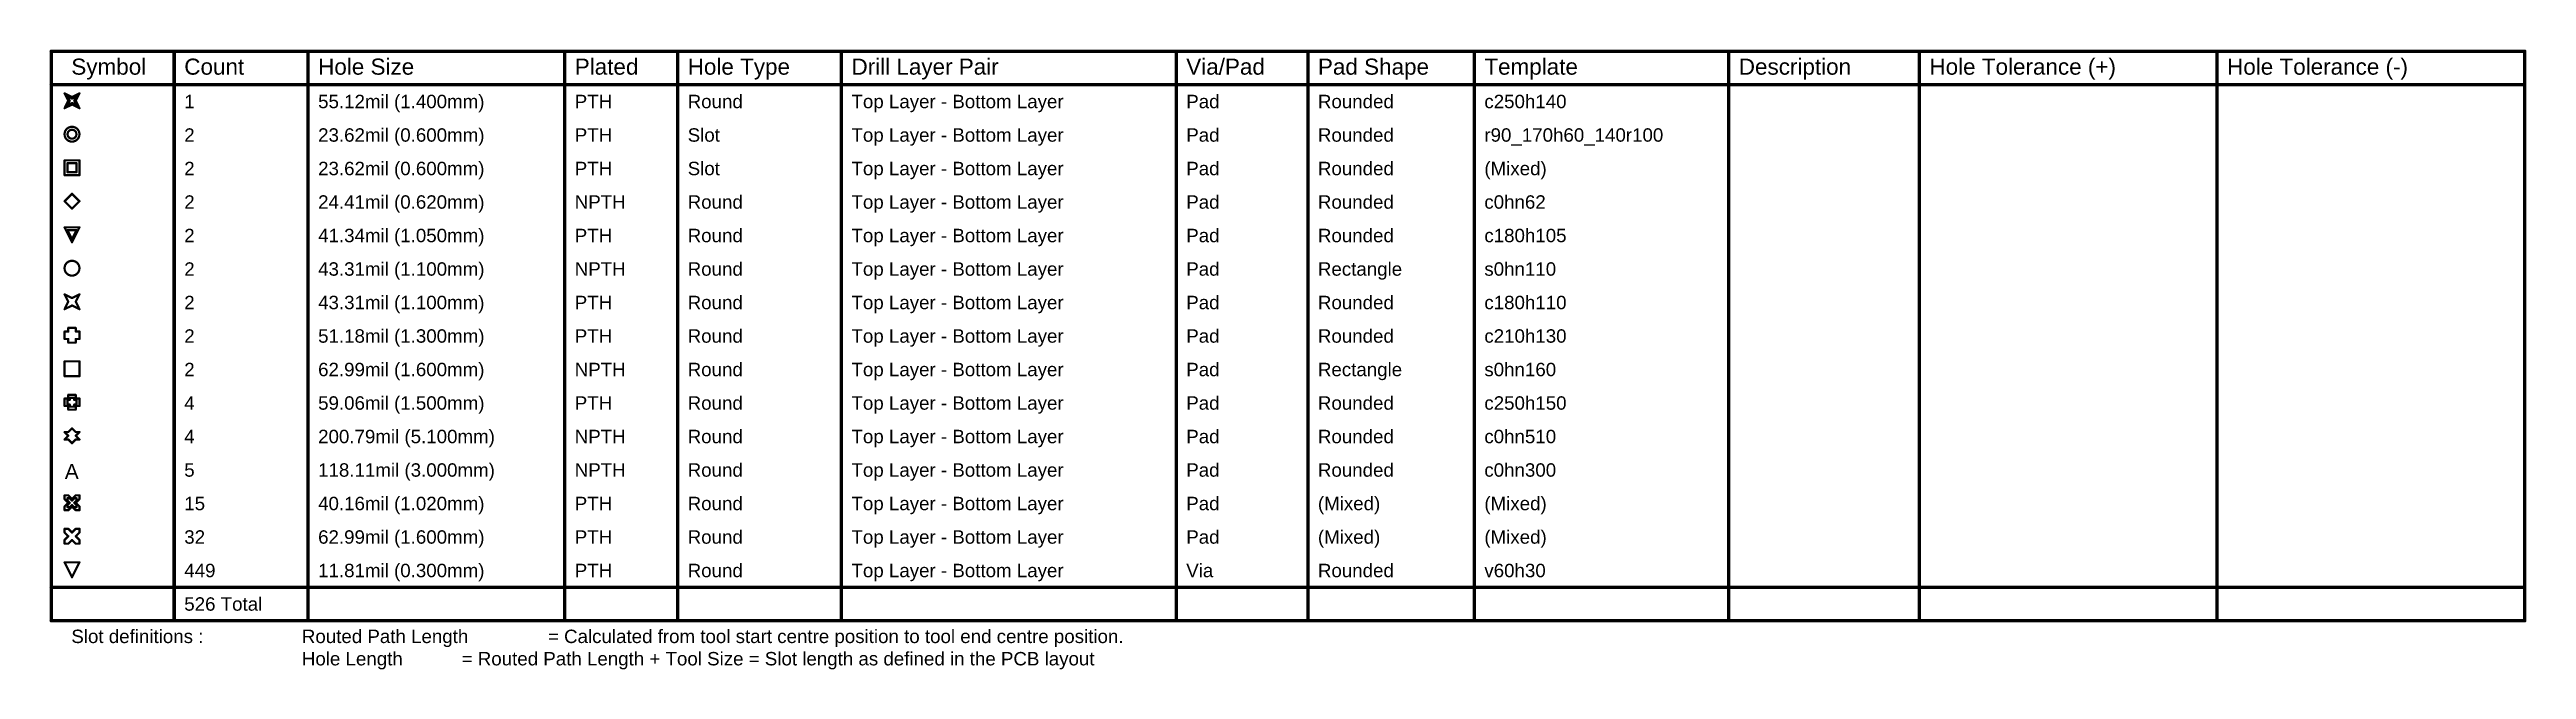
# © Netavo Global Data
# Model space of a CAD drawing. Header units: inches. Extents: x -21 to 276, y -5 to 220.
# Drawn here: x -5.7 to 276.1, y 149.7 to 220.2 of the extents above; entities that cross this region are included whole.
import ezdxf

# ---------------------------------------------------------------- set-up
doc = ezdxf.new("R2010")
doc.units = ezdxf.units.IN
doc.layers.add('Drill Drawing', color=1, linetype='Continuous')
doc.styles.add('Arial', font='', dxfattribs={"height": 0.2})
doc.styles.get('Arial').set_extended_font_data('Arial')

msp = doc.modelspace()

# ---------------------------------------------------------------- texts
at = {"layer": 'Drill Drawing', "style": 'Arial'}
for s, height, p in [('Symbol', 1.829, (-3.26, 217.32)), ('Count', 1.829, (9.59, 217.32)), ('Hole Size', 1.829, (24.82, 217.32)), ('Plated', 1.829, (54.02, 217.32)), ('Hole Type', 1.829, (66.87, 217.32)), ('Drill Layer Pair', 1.8288, (85.51, 217.32)), ('Via/Pad', 1.829, (123.6, 217.32)), ('Pad Shape', 1.829, (138.58, 217.32)), ('Template', 1.829, (157.52, 217.32)), ('Description', 1.8288, (186.47, 217.32)), ('Hole Tolerance (+)', 1.8288, (208.16, 217.32)), ('Hole Tolerance (-)', 1.8288, (242.03, 217.32)), ('1', 1.52, (9.59, 213.51)), ('55.12mil (1.400mm)', 1.524, (24.82, 213.51)), ('PTH', 1.524, (54.02, 213.51)), ('Round', 1.524, (66.87, 213.51)), ('Top Layer - Bottom Layer', 1.524, (85.51, 213.51)), ('Pad', 1.524, (123.6, 213.51)), ('Rounded', 1.524, (138.58, 213.51)), ('c250h140', 1.524, (157.52, 213.51)), ('2', 1.52, (9.59, 209.7)), ('23.62mil (0.600mm)', 1.524, (24.82, 209.7)), ('PTH', 1.524, (54.02, 209.7)), ('Slot', 1.524, (66.87, 209.7)), ('Top Layer - Bottom Layer', 1.524, (85.51, 209.7)), ('Pad', 1.524, (123.6, 209.7)), ('Rounded', 1.524, (138.58, 209.7)), ('r90_170h60_140r100', 1.524, (157.52, 209.7)), ('2', 1.52, (9.59, 205.89)), ('23.62mil (0.600mm)', 1.524, (24.82, 205.89)), ('PTH', 1.524, (54.02, 205.89)), ('Slot', 1.524, (66.87, 205.89)), ('Top Layer - Bottom Layer', 1.524, (85.51, 205.89)), ('Pad', 1.524, (123.6, 205.89)), ('Rounded', 1.524, (138.58, 205.89)), ('(Mixed)', 1.524, (157.52, 205.89)), ('2', 1.52, (9.59, 202.08)), ('24.41mil (0.620mm)', 1.524, (24.82, 202.08)), ('NPTH', 1.524, (54.02, 202.08)), ('Round', 1.524, (66.87, 202.08)), ('Top Layer - Bottom Layer', 1.524, (85.51, 202.08)), ('Pad', 1.524, (123.6, 202.08)), ('Rounded', 1.524, (138.58, 202.08)), ('c0hn62', 1.524, (157.52, 202.08)), ('2', 1.52, (9.59, 198.27)), ('41.34mil (1.050mm)', 1.524, (24.82, 198.27)), ('PTH', 1.524, (54.02, 198.27)), ('Round', 1.524, (66.87, 198.27)), ('Top Layer - Bottom Layer', 1.524, (85.51, 198.27)), ('Pad', 1.524, (123.6, 198.27)), ('Rounded', 1.524, (138.58, 198.27)), ('c180h105', 1.524, (157.52, 198.27)), ('2', 1.52, (9.59, 194.46)), ('43.31mil (1.100mm)', 1.524, (24.82, 194.46)), ('NPTH', 1.524, (54.02, 194.46)), ('Round', 1.524, (66.87, 194.46)), ('Top Layer - Bottom Layer', 1.524, (85.51, 194.46)), ('Pad', 1.524, (123.6, 194.46)), ('Rectangle', 1.524, (138.58, 194.46)), ('s0hn110', 1.524, (157.52, 194.46)), ('2', 1.52, (9.59, 190.65)), ('43.31mil (1.100mm)', 1.524, (24.82, 190.65)), ('PTH', 1.524, (54.02, 190.65)), ('Round', 1.524, (66.87, 190.65)), ('Top Layer - Bottom Layer', 1.524, (85.51, 190.65)), ('Pad', 1.524, (123.6, 190.65)), ('Rounded', 1.524, (138.58, 190.65)), ('c180h110', 1.524, (157.52, 190.65)), ('2', 1.52, (9.59, 186.84)), ('51.18mil (1.300mm)', 1.524, (24.82, 186.84)), ('PTH', 1.524, (54.02, 186.84)), ('Round', 1.524, (66.87, 186.84)), ('Top Layer - Bottom Layer', 1.524, (85.51, 186.84)), ('Pad', 1.524, (123.6, 186.84)), ('Rounded', 1.524, (138.58, 186.84)), ('c210h130', 1.524, (157.52, 186.84)), ('2', 1.52, (9.59, 183.03)), ('62.99mil (1.600mm)', 1.524, (24.82, 183.03)), ('NPTH', 1.524, (54.02, 183.03)), ('Round', 1.524, (66.87, 183.03)), ('Top Layer - Bottom Layer', 1.524, (85.51, 183.03)), ('Pad', 1.524, (123.6, 183.03)), ('Rectangle', 1.524, (138.58, 183.03)), ('s0hn160', 1.524, (157.52, 183.03)), ('4', 1.52, (9.59, 179.22)), ('59.06mil (1.500mm)', 1.524, (24.82, 179.22)), ('PTH', 1.524, (54.02, 179.22)), ('Round', 1.524, (66.87, 179.22)), ('Top Layer - Bottom Layer', 1.524, (85.51, 179.22)), ('Pad', 1.524, (123.6, 179.22)), ('Rounded', 1.524, (138.58, 179.22)), ('c250h150', 1.524, (157.52, 179.22)), ('4', 1.52, (9.59, 175.41)), ('200.79mil (5.100mm)', 1.524, (24.82, 175.41)), ('NPTH', 1.524, (54.02, 175.41)), ('Round', 1.524, (66.87, 175.41)), ('Top Layer - Bottom Layer', 1.524, (85.51, 175.41)), ('Pad', 1.524, (123.6, 175.41)), ('Rounded', 1.524, (138.58, 175.41)), ('c0hn510', 1.524, (157.52, 175.41)), ('A', 1.69, (-4, 171.35)), ('5', 1.52, (9.59, 171.6)), ('118.11mil (3.000mm)', 1.524, (24.82, 171.6)), ('NPTH', 1.524, (54.02, 171.6)), ('Round', 1.524, (66.87, 171.6)), ('Top Layer - Bottom Layer', 1.524, (85.51, 171.6)), ('Pad', 1.524, (123.6, 171.6)), ('Rounded', 1.524, (138.58, 171.6)), ('c0hn300', 1.524, (157.52, 171.6)), ('15', 1.524, (9.59, 167.79)), ('40.16mil (1.020mm)', 1.524, (24.82, 167.79)), ('PTH', 1.524, (54.02, 167.79)), ('Round', 1.524, (66.87, 167.79)), ('Top Layer - Bottom Layer', 1.524, (85.51, 167.79)), ('Pad', 1.524, (123.6, 167.79)), ('(Mixed)', 1.524, (138.58, 167.79)), ('(Mixed)', 1.524, (157.52, 167.79)), ('32', 1.524, (9.59, 163.98)), ('62.99mil (1.600mm)', 1.524, (24.82, 163.98)), ('PTH', 1.524, (54.02, 163.98)), ('Round', 1.524, (66.87, 163.98)), ('Top Layer - Bottom Layer', 1.524, (85.51, 163.98)), ('Pad', 1.524, (123.6, 163.98)), ('(Mixed)', 1.524, (138.58, 163.98)), ('(Mixed)', 1.524, (157.52, 163.98)), ('449', 1.524, (9.59, 160.17)), ('11.81mil (0.300mm)', 1.524, (24.82, 160.17)), ('PTH', 1.524, (54.02, 160.17)), ('Round', 1.524, (66.87, 160.17)), ('Top Layer - Bottom Layer', 1.524, (85.51, 160.17)), ('Via', 1.524, (123.6, 160.17)), ('Rounded', 1.524, (138.58, 160.17)), ('v60h30', 1.524, (157.52, 160.17)), ('526 Total', 1.524, (9.59, 156.36)), ('Slot definitions :', 1.524, (-3.26, 152.68)), ('Routed Path Length', 1.524, (22.97, 152.68)), ('= Calculated from tool start centre position to tool end centre position.', 1.524, (50.97, 152.68)), ('Hole Length', 1.524, (22.97, 150.14)), (' = Routed Path Length + Tool Size = Slot length as defined in the PCB layout', 1.524, (40.56, 150.14))]:
    msp.add_text(s, height=height, dxfattribs=at).set_placement(p)

# ---------------------------------------------------------------- linework, layer by layer
at = {"layer": 'Drill Drawing'}
for points in [[(-5.55, 219.99, 0.381, 0.381, 0), (275.9, 219.99, 0.381, 0.381, 0)], [(-5.55, 155.22, 0.381, 0.381, 0), (-5.55, 219.99, 0.381, 0.381, 0)], [(8.44, 155.22, 0.381, 0.381, 0), (8.44, 219.99, 0.381, 0.381, 0)], [(23.68, 155.22, 0.381, 0.381, 0), (23.68, 219.99, 0.381, 0.381, 0)], [(52.88, 155.22, 0.381, 0.381, 0), (52.88, 219.99, 0.381, 0.381, 0)], [(65.73, 155.22, 0.381, 0.381, 0), (65.73, 219.99, 0.381, 0.381, 0)], [(84.37, 155.22, 0.381, 0.381, 0), (84.37, 219.99, 0.381, 0.381, 0)], [(122.46, 155.22, 0.381, 0.381, 0), (122.46, 219.99, 0.381, 0.381, 0)], [(137.44, 155.22, 0.381, 0.381, 0), (137.44, 219.99, 0.381, 0.381, 0)], [(156.38, 155.22, 0.381, 0.381, 0), (156.38, 219.99, 0.381, 0.381, 0)], [(185.33, 155.22, 0.381, 0.381, 0), (185.33, 219.99, 0.381, 0.381, 0)], [(207.01, 155.22, 0.381, 0.381, 0), (207.01, 219.99, 0.381, 0.381, 0)], [(240.89, 155.22, 0.381, 0.381, 0), (240.89, 219.99, 0.381, 0.381, 0)], [(275.9, 155.22, 0.381, 0.381, 0), (275.9, 219.99, 0.381, 0.381, 0)], [(-5.55, 216.18, 0.381, 0.381, 0), (275.9, 216.18, 0.381, 0.381, 0)], [(-4.03, 215.2, 0.254, 0.254, 0), (-3.18, 214.78, 0.254, 0.254, 0)], [(-4.03, 215.2, 0.254, 0.254, 0), (-3.61, 214.36, 0.254, 0.254, 0)], [(-4.03, 213.51, 0.254, 0.254, 0), (-3.61, 214.36, 0.254, 0.254, 0)], [(-3.69, 214.87, 0.254, 0.254, 0), (-3.18, 214.61, 0.254, 0.254, 0)], [(-3.69, 214.87, 0.254, 0.254, 0), (-3.44, 214.36, 0.254, 0.254, 0)], [(-3.69, 213.85, 0.254, 0.254, 0), (-3.44, 214.36, 0.254, 0.254, 0)], [(-3.69, 213.85, 0.254, 0.254, 0), (-3.18, 214.1, 0.254, 0.254, 0)], [(-3.18, 214.78, 0.254, 0.254, 0), (-2.34, 215.2, 0.254, 0.254, 0)], [(-3.18, 214.61, 0.254, 0.254, 0), (-2.68, 214.87, 0.254, 0.254, 0)], [(-3.18, 214.1, 0.254, 0.254, 0), (-2.68, 213.85, 0.254, 0.254, 0)], [(-2.93, 214.36, 0.254, 0.254, 0), (-2.68, 214.87, 0.254, 0.254, 0)], [(-2.93, 214.36, 0.254, 0.254, 0), (-2.68, 213.85, 0.254, 0.254, 0)], [(-2.76, 214.36, 0.254, 0.254, 0), (-2.34, 215.2, 0.254, 0.254, 0)], [(-2.76, 214.36, 0.254, 0.254, 0), (-2.34, 213.51, 0.254, 0.254, 0)], [(-4.03, 213.51, 0.254, 0.254, 0), (-3.18, 213.93, 0.254, 0.254, 0)], [(-3.18, 213.93, 0.254, 0.254, 0), (-2.34, 213.51, 0.254, 0.254, 0)], [(-4.03, 207.58, 0.254, 0.254, 0), (-2.34, 207.58, 0.254, 0.254, 0)], [(-4.03, 205.89, 0.254, 0.254, 0), (-4.03, 207.58, 0.254, 0.254, 0)], [(-4.03, 205.89, 0.254, 0.254, 0), (-2.34, 205.89, 0.254, 0.254, 0)], [(-3.69, 207.25, 0.254, 0.254, 0), (-2.68, 207.25, 0.254, 0.254, 0)], [(-3.69, 206.23, 0.254, 0.254, 0), (-3.69, 207.25, 0.254, 0.254, 0)], [(-3.69, 206.23, 0.254, 0.254, 0), (-2.68, 206.23, 0.254, 0.254, 0)], [(-2.68, 206.23, 0.254, 0.254, 0), (-2.68, 207.25, 0.254, 0.254, 0)], [(-2.34, 205.89, 0.254, 0.254, 0), (-2.34, 207.58, 0.254, 0.254, 0)], [(-4.03, 202.93, 0.254, 0.254, 0), (-3.18, 203.77, 0.254, 0.254, 0)], [(-4.03, 202.93, 0.254, 0.254, 0), (-3.18, 202.08, 0.254, 0.254, 0)], [(-3.18, 203.77, 0.254, 0.254, 0), (-2.34, 202.93, 0.254, 0.254, 0)], [(-3.18, 202.08, 0.254, 0.254, 0), (-2.34, 202.93, 0.254, 0.254, 0)], [(-4.03, 199.96, 0.254, 0.254, 0), (-2.34, 199.96, 0.254, 0.254, 0)], [(-4.03, 199.96, 0.254, 0.254, 0), (-3.18, 198.27, 0.254, 0.254, 0)], [(-3.69, 199.63, 0.254, 0.254, 0), (-2.68, 199.63, 0.254, 0.254, 0)], [(-3.69, 199.63, 0.254, 0.254, 0), (-3.18, 198.61, 0.254, 0.254, 0)], [(-3.18, 198.27, 0.254, 0.254, 0), (-2.34, 199.96, 0.254, 0.254, 0)], [(-3.18, 198.61, 0.254, 0.254, 0), (-2.68, 199.63, 0.254, 0.254, 0)], [(-4.03, 192.34, 0.254, 0.254, 0), (-3.18, 191.92, 0.254, 0.254, 0)], [(-4.03, 192.34, 0.254, 0.254, 0), (-3.61, 191.5, 0.254, 0.254, 0)], [(-3.18, 191.92, 0.254, 0.254, 0), (-2.34, 192.34, 0.254, 0.254, 0)], [(-2.76, 191.5, 0.254, 0.254, 0), (-2.34, 192.34, 0.254, 0.254, 0)], [(-4.03, 190.65, 0.254, 0.254, 0), (-3.61, 191.5, 0.254, 0.254, 0)], [(-4.03, 190.65, 0.254, 0.254, 0), (-3.18, 191.07, 0.254, 0.254, 0)], [(-3.18, 191.07, 0.254, 0.254, 0), (-2.34, 190.65, 0.254, 0.254, 0)], [(-2.76, 191.5, 0.254, 0.254, 0), (-2.34, 190.65, 0.254, 0.254, 0)], [(-4.03, 187.26, 0.254, 0.254, 0), (-4.03, 188.11, 0.254, 0.254, 0)], [(-4.03, 188.11, 0.254, 0.254, 0), (-3.61, 188.11, 0.254, 0.254, 0)], [(-4.03, 187.26, 0.254, 0.254, 0), (-3.61, 187.26, 0.254, 0.254, 0)], [(-3.61, 188.11, 0.254, 0.254, 0), (-3.61, 188.53, 0.254, 0.254, 0)], [(-3.61, 188.53, 0.254, 0.254, 0), (-2.76, 188.53, 0.254, 0.254, 0)], [(-3.61, 186.84, 0.254, 0.254, 0), (-3.61, 187.26, 0.254, 0.254, 0)], [(-3.61, 186.84, 0.254, 0.254, 0), (-2.76, 186.84, 0.254, 0.254, 0)], [(-2.76, 188.11, 0.254, 0.254, 0), (-2.76, 188.53, 0.254, 0.254, 0)], [(-2.76, 188.11, 0.254, 0.254, 0), (-2.34, 188.11, 0.254, 0.254, 0)], [(-2.76, 187.26, 0.254, 0.254, 0), (-2.34, 187.26, 0.254, 0.254, 0)], [(-2.76, 186.84, 0.254, 0.254, 0), (-2.76, 187.26, 0.254, 0.254, 0)], [(-2.34, 187.26, 0.254, 0.254, 0), (-2.34, 188.11, 0.254, 0.254, 0)], [(-4.03, 184.72, 0.254, 0.254, 0), (-2.34, 184.72, 0.254, 0.254, 0)], [(-4.03, 183.03, 0.254, 0.254, 0), (-4.03, 184.72, 0.254, 0.254, 0)], [(-2.34, 183.03, 0.254, 0.254, 0), (-2.34, 184.72, 0.254, 0.254, 0)], [(-4.03, 183.03, 0.254, 0.254, 0), (-2.34, 183.03, 0.254, 0.254, 0)], [(-4.03, 179.64, 0.254, 0.254, 0), (-4.03, 180.49, 0.254, 0.254, 0)], [(-4.03, 180.49, 0.254, 0.254, 0), (-3.61, 180.49, 0.254, 0.254, 0)], [(-3.69, 179.81, 0.254, 0.254, 0), (-3.69, 180.32, 0.254, 0.254, 0)], [(-3.69, 180.32, 0.254, 0.254, 0), (-3.44, 180.32, 0.254, 0.254, 0)], [(-3.61, 180.49, 0.254, 0.254, 0), (-3.61, 180.91, 0.254, 0.254, 0)], [(-3.61, 180.91, 0.254, 0.254, 0), (-2.76, 180.91, 0.254, 0.254, 0)], [(-3.44, 180.32, 0.254, 0.254, 0), (-3.44, 180.58, 0.254, 0.254, 0)], [(-3.44, 180.58, 0.254, 0.254, 0), (-2.93, 180.58, 0.254, 0.254, 0)], [(-2.93, 180.32, 0.254, 0.254, 0), (-2.93, 180.58, 0.254, 0.254, 0)], [(-2.93, 180.32, 0.254, 0.254, 0), (-2.68, 180.32, 0.254, 0.254, 0)], [(-2.76, 180.49, 0.254, 0.254, 0), (-2.76, 180.91, 0.254, 0.254, 0)], [(-2.76, 180.49, 0.254, 0.254, 0), (-2.34, 180.49, 0.254, 0.254, 0)], [(-2.68, 179.81, 0.254, 0.254, 0), (-2.68, 180.32, 0.254, 0.254, 0)], [(-2.34, 179.64, 0.254, 0.254, 0), (-2.34, 180.49, 0.254, 0.254, 0)], [(-4.03, 179.64, 0.254, 0.254, 0), (-3.61, 179.64, 0.254, 0.254, 0)], [(-3.69, 179.81, 0.254, 0.254, 0), (-3.44, 179.81, 0.254, 0.254, 0)], [(-3.61, 179.22, 0.254, 0.254, 0), (-3.61, 179.64, 0.254, 0.254, 0)], [(-3.61, 179.22, 0.254, 0.254, 0), (-2.76, 179.22, 0.254, 0.254, 0)], [(-3.44, 179.56, 0.254, 0.254, 0), (-3.44, 179.81, 0.254, 0.254, 0)], [(-3.44, 179.56, 0.254, 0.254, 0), (-2.93, 179.56, 0.254, 0.254, 0)], [(-2.93, 179.81, 0.254, 0.254, 0), (-2.68, 179.81, 0.254, 0.254, 0)], [(-2.93, 179.56, 0.254, 0.254, 0), (-2.93, 179.81, 0.254, 0.254, 0)], [(-2.76, 179.64, 0.254, 0.254, 0), (-2.34, 179.64, 0.254, 0.254, 0)], [(-2.76, 179.22, 0.254, 0.254, 0), (-2.76, 179.64, 0.254, 0.254, 0)], [(-4.03, 176.68, 0.254, 0.254, 0), (-3.61, 176.26, 0.254, 0.254, 0)], [(-4.03, 176.68, 0.254, 0.254, 0), (-3.61, 176.68, 0.254, 0.254, 0)], [(-4.03, 175.83, 0.254, 0.254, 0), (-3.61, 176.26, 0.254, 0.254, 0)], [(-4.03, 175.83, 0.254, 0.254, 0), (-3.61, 175.83, 0.254, 0.254, 0)], [(-3.61, 176.68, 0.254, 0.254, 0), (-3.18, 177.1, 0.254, 0.254, 0)], [(-3.61, 175.83, 0.254, 0.254, 0), (-3.18, 175.41, 0.254, 0.254, 0)], [(-3.18, 177.1, 0.254, 0.254, 0), (-2.76, 176.68, 0.254, 0.254, 0)], [(-3.18, 175.41, 0.254, 0.254, 0), (-2.76, 175.83, 0.254, 0.254, 0)], [(-2.76, 176.68, 0.254, 0.254, 0), (-2.34, 176.68, 0.254, 0.254, 0)], [(-2.76, 176.26, 0.254, 0.254, 0), (-2.34, 176.68, 0.254, 0.254, 0)], [(-2.76, 176.26, 0.254, 0.254, 0), (-2.34, 175.83, 0.254, 0.254, 0)], [(-2.76, 175.83, 0.254, 0.254, 0), (-2.34, 175.83, 0.254, 0.254, 0)], [(-4.03, 169.06, 0.254, 0.254, 0), (-4.03, 169.48, 0.254, 0.254, 0)], [(-4.03, 169.48, 0.254, 0.254, 0), (-3.61, 169.48, 0.254, 0.254, 0)], [(-4.03, 169.06, 0.254, 0.254, 0), (-3.61, 168.64, 0.254, 0.254, 0)], [(-3.69, 168.89, 0.254, 0.254, 0), (-3.69, 169.15, 0.254, 0.254, 0)], [(-3.69, 169.15, 0.254, 0.254, 0), (-3.44, 169.15, 0.254, 0.254, 0)], [(-3.61, 169.48, 0.254, 0.254, 0), (-3.18, 169.06, 0.254, 0.254, 0)], [(-3.44, 169.15, 0.254, 0.254, 0), (-3.18, 168.89, 0.254, 0.254, 0)], [(-3.18, 169.06, 0.254, 0.254, 0), (-2.76, 169.48, 0.254, 0.254, 0)], [(-3.18, 168.89, 0.254, 0.254, 0), (-2.93, 169.15, 0.254, 0.254, 0)], [(-2.93, 169.15, 0.254, 0.254, 0), (-2.68, 169.15, 0.254, 0.254, 0)], [(-2.76, 169.48, 0.254, 0.254, 0), (-2.34, 169.48, 0.254, 0.254, 0)], [(-2.76, 168.64, 0.254, 0.254, 0), (-2.34, 169.06, 0.254, 0.254, 0)], [(-2.68, 168.89, 0.254, 0.254, 0), (-2.68, 169.15, 0.254, 0.254, 0)], [(-2.34, 169.06, 0.254, 0.254, 0), (-2.34, 169.48, 0.254, 0.254, 0)], [(-4.03, 168.21, 0.254, 0.254, 0), (-3.61, 168.64, 0.254, 0.254, 0)], [(-4.03, 167.79, 0.254, 0.254, 0), (-4.03, 168.21, 0.254, 0.254, 0)], [(-4.03, 167.79, 0.254, 0.254, 0), (-3.61, 167.79, 0.254, 0.254, 0)], [(-3.69, 168.89, 0.254, 0.254, 0), (-3.44, 168.64, 0.254, 0.254, 0)], [(-3.69, 168.38, 0.254, 0.254, 0), (-3.44, 168.64, 0.254, 0.254, 0)], [(-3.69, 168.13, 0.254, 0.254, 0), (-3.69, 168.38, 0.254, 0.254, 0)], [(-3.69, 168.13, 0.254, 0.254, 0), (-3.44, 168.13, 0.254, 0.254, 0)], [(-3.61, 167.79, 0.254, 0.254, 0), (-3.18, 168.21, 0.254, 0.254, 0)], [(-3.44, 168.13, 0.254, 0.254, 0), (-3.18, 168.38, 0.254, 0.254, 0)], [(-3.18, 168.38, 0.254, 0.254, 0), (-2.93, 168.13, 0.254, 0.254, 0)], [(-3.18, 168.21, 0.254, 0.254, 0), (-2.76, 167.79, 0.254, 0.254, 0)], [(-2.93, 168.64, 0.254, 0.254, 0), (-2.68, 168.89, 0.254, 0.254, 0)], [(-2.93, 168.64, 0.254, 0.254, 0), (-2.68, 168.38, 0.254, 0.254, 0)], [(-2.93, 168.13, 0.254, 0.254, 0), (-2.68, 168.13, 0.254, 0.254, 0)], [(-2.76, 168.64, 0.254, 0.254, 0), (-2.34, 168.21, 0.254, 0.254, 0)], [(-2.76, 167.79, 0.254, 0.254, 0), (-2.34, 167.79, 0.254, 0.254, 0)], [(-2.68, 168.13, 0.254, 0.254, 0), (-2.68, 168.38, 0.254, 0.254, 0)], [(-2.34, 167.79, 0.254, 0.254, 0), (-2.34, 168.21, 0.254, 0.254, 0)], [(-4.03, 165.25, 0.254, 0.254, 0), (-4.03, 165.67, 0.254, 0.254, 0)], [(-4.03, 165.67, 0.254, 0.254, 0), (-3.61, 165.67, 0.254, 0.254, 0)], [(-4.03, 165.25, 0.254, 0.254, 0), (-3.61, 164.83, 0.254, 0.254, 0)], [(-4.03, 164.4, 0.254, 0.254, 0), (-3.61, 164.83, 0.254, 0.254, 0)], [(-4.03, 163.98, 0.254, 0.254, 0), (-4.03, 164.4, 0.254, 0.254, 0)], [(-4.03, 163.98, 0.254, 0.254, 0), (-3.61, 163.98, 0.254, 0.254, 0)], [(-3.61, 165.67, 0.254, 0.254, 0), (-3.18, 165.25, 0.254, 0.254, 0)], [(-3.61, 163.98, 0.254, 0.254, 0), (-3.18, 164.4, 0.254, 0.254, 0)], [(-3.18, 165.25, 0.254, 0.254, 0), (-2.76, 165.67, 0.254, 0.254, 0)], [(-3.18, 164.4, 0.254, 0.254, 0), (-2.76, 163.98, 0.254, 0.254, 0)], [(-2.76, 165.67, 0.254, 0.254, 0), (-2.34, 165.67, 0.254, 0.254, 0)], [(-2.76, 164.83, 0.254, 0.254, 0), (-2.34, 165.25, 0.254, 0.254, 0)], [(-2.76, 164.83, 0.254, 0.254, 0), (-2.34, 164.4, 0.254, 0.254, 0)], [(-2.76, 163.98, 0.254, 0.254, 0), (-2.34, 163.98, 0.254, 0.254, 0)], [(-2.34, 165.25, 0.254, 0.254, 0), (-2.34, 165.67, 0.254, 0.254, 0)], [(-2.34, 163.98, 0.254, 0.254, 0), (-2.34, 164.4, 0.254, 0.254, 0)], [(-4.03, 161.86, 0.254, 0.254, 0), (-2.34, 161.86, 0.254, 0.254, 0)], [(-4.03, 161.86, 0.254, 0.254, 0), (-3.18, 160.17, 0.254, 0.254, 0)], [(-3.18, 160.17, 0.254, 0.254, 0), (-2.34, 161.86, 0.254, 0.254, 0)], [(-5.55, 159.03, 0.381, 0.381, 0), (275.9, 159.03, 0.381, 0.381, 0)], [(-5.55, 155.22, 0.381, 0.381, 0), (275.9, 155.22, 0.381, 0.381, 0)]]:
    msp.add_lwpolyline(points, format="xyseb", dxfattribs=at)
for points in [[(-5.65, 219.99, 0.191, 0.191, 1), (-5.45, 219.99, 0.191, 0.191, 1)], [(-5.65, 219.99, 0.191, 0.191, 1), (-5.45, 219.99, 0.191, 0.191, 1)], [(8.35, 219.99, 0.191, 0.191, 1), (8.54, 219.99, 0.191, 0.191, 1)], [(23.58, 219.99, 0.191, 0.191, 1), (23.77, 219.99, 0.191, 0.191, 1)], [(52.78, 219.99, 0.191, 0.191, 1), (52.98, 219.99, 0.191, 0.191, 1)], [(65.63, 219.99, 0.191, 0.191, 1), (65.82, 219.99, 0.191, 0.191, 1)], [(84.27, 219.99, 0.191, 0.191, 1), (84.46, 219.99, 0.191, 0.191, 1)], [(122.36, 219.99, 0.191, 0.191, 1), (122.55, 219.99, 0.191, 0.191, 1)], [(137.34, 219.99, 0.191, 0.191, 1), (137.53, 219.99, 0.191, 0.191, 1)], [(156.29, 219.99, 0.191, 0.191, 1), (156.48, 219.99, 0.191, 0.191, 1)], [(185.23, 219.99, 0.191, 0.191, 1), (185.42, 219.99, 0.191, 0.191, 1)], [(206.92, 219.99, 0.191, 0.191, 1), (207.11, 219.99, 0.191, 0.191, 1)], [(240.79, 219.99, 0.191, 0.191, 1), (240.98, 219.99, 0.191, 0.191, 1)], [(275.81, 219.99, 0.191, 0.191, 1), (276, 219.99, 0.191, 0.191, 1)], [(275.81, 219.99, 0.191, 0.191, 1), (276, 219.99, 0.191, 0.191, 1)], [(-5.65, 216.18, 0.191, 0.191, 1), (-5.45, 216.18, 0.191, 0.191, 1)], [(-4.09, 215.2, 0.127, 0.127, 1), (-3.97, 215.2, 0.127, 0.127, 1)], [(-4.09, 215.2, 0.127, 0.127, 1), (-3.97, 215.2, 0.127, 0.127, 1)], [(-3.76, 214.87, 0.127, 0.127, 1), (-3.63, 214.87, 0.127, 0.127, 1)], [(-3.76, 214.87, 0.127, 0.127, 1), (-3.63, 214.87, 0.127, 0.127, 1)], [(-3.67, 214.36, 0.127, 0.127, 1), (-3.54, 214.36, 0.127, 0.127, 1)], [(-3.67, 214.36, 0.127, 0.127, 1), (-3.54, 214.36, 0.127, 0.127, 1)], [(-3.5, 214.36, 0.127, 0.127, 1), (-3.38, 214.36, 0.127, 0.127, 1)], [(-3.5, 214.36, 0.127, 0.127, 1), (-3.38, 214.36, 0.127, 0.127, 1)], [(-3.25, 214.78, 0.127, 0.127, 1), (-3.12, 214.78, 0.127, 0.127, 1)], [(-3.25, 214.78, 0.127, 0.127, 1), (-3.12, 214.78, 0.127, 0.127, 1)], [(-3.25, 214.61, 0.127, 0.127, 1), (-3.12, 214.61, 0.127, 0.127, 1)], [(-3.25, 214.61, 0.127, 0.127, 1), (-3.12, 214.61, 0.127, 0.127, 1)], [(-3.25, 214.1, 0.127, 0.127, 1), (-3.12, 214.1, 0.127, 0.127, 1)], [(-3.25, 214.1, 0.127, 0.127, 1), (-3.12, 214.1, 0.127, 0.127, 1)], [(-2.99, 214.36, 0.127, 0.127, 1), (-2.87, 214.36, 0.127, 0.127, 1)], [(-2.99, 214.36, 0.127, 0.127, 1), (-2.87, 214.36, 0.127, 0.127, 1)], [(-2.82, 214.36, 0.127, 0.127, 1), (-2.7, 214.36, 0.127, 0.127, 1)], [(-2.82, 214.36, 0.127, 0.127, 1), (-2.7, 214.36, 0.127, 0.127, 1)], [(-2.74, 214.87, 0.127, 0.127, 1), (-2.61, 214.87, 0.127, 0.127, 1)], [(-2.74, 214.87, 0.127, 0.127, 1), (-2.61, 214.87, 0.127, 0.127, 1)], [(-2.4, 215.2, 0.127, 0.127, 1), (-2.27, 215.2, 0.127, 0.127, 1)], [(-2.4, 215.2, 0.127, 0.127, 1), (-2.27, 215.2, 0.127, 0.127, 1)], [(275.81, 216.18, 0.191, 0.191, 1), (276, 216.18, 0.191, 0.191, 1)], [(-4.09, 213.51, 0.127, 0.127, 1), (-3.97, 213.51, 0.127, 0.127, 1)], [(-4.09, 213.51, 0.127, 0.127, 1), (-3.97, 213.51, 0.127, 0.127, 1)], [(-2.34, 210.55, 0.254, 0.254, 1), (-4.03, 210.55, 0.254, 0.254, 1)], [(-3.76, 213.85, 0.127, 0.127, 1), (-3.63, 213.85, 0.127, 0.127, 1)], [(-3.76, 213.85, 0.127, 0.127, 1), (-3.63, 213.85, 0.127, 0.127, 1)], [(-3.25, 213.93, 0.127, 0.127, 1), (-3.12, 213.93, 0.127, 0.127, 1)], [(-3.25, 213.93, 0.127, 0.127, 1), (-3.12, 213.93, 0.127, 0.127, 1)], [(-2.74, 213.85, 0.127, 0.127, 1), (-2.61, 213.85, 0.127, 0.127, 1)], [(-2.74, 213.85, 0.127, 0.127, 1), (-2.61, 213.85, 0.127, 0.127, 1)], [(-2.4, 213.51, 0.127, 0.127, 1), (-2.27, 213.51, 0.127, 0.127, 1)], [(-2.4, 213.51, 0.127, 0.127, 1), (-2.27, 213.51, 0.127, 0.127, 1)], [(-4.09, 210.55, 0.127, 0.127, 1), (-3.97, 210.55, 0.127, 0.127, 1)], [(-2.68, 210.55, 0.254, 0.254, 1), (-3.69, 210.55, 0.254, 0.254, 1)], [(-3.76, 210.55, 0.127, 0.127, 1), (-3.63, 210.55, 0.127, 0.127, 1)], [(-2.74, 210.55, 0.127, 0.127, 1), (-2.61, 210.55, 0.127, 0.127, 1)], [(-2.4, 210.55, 0.127, 0.127, 1), (-2.27, 210.55, 0.127, 0.127, 1)], [(-4.09, 207.58, 0.127, 0.127, 1), (-3.97, 207.58, 0.127, 0.127, 1)], [(-4.09, 207.58, 0.127, 0.127, 1), (-3.97, 207.58, 0.127, 0.127, 1)], [(-4.09, 205.89, 0.127, 0.127, 1), (-3.97, 205.89, 0.127, 0.127, 1)], [(-4.09, 205.89, 0.127, 0.127, 1), (-3.97, 205.89, 0.127, 0.127, 1)], [(-3.76, 207.25, 0.127, 0.127, 1), (-3.63, 207.25, 0.127, 0.127, 1)], [(-3.76, 207.25, 0.127, 0.127, 1), (-3.63, 207.25, 0.127, 0.127, 1)], [(-3.76, 206.23, 0.127, 0.127, 1), (-3.63, 206.23, 0.127, 0.127, 1)], [(-3.76, 206.23, 0.127, 0.127, 1), (-3.63, 206.23, 0.127, 0.127, 1)], [(-2.74, 207.25, 0.127, 0.127, 1), (-2.61, 207.25, 0.127, 0.127, 1)], [(-2.74, 207.25, 0.127, 0.127, 1), (-2.61, 207.25, 0.127, 0.127, 1)], [(-2.74, 206.23, 0.127, 0.127, 1), (-2.61, 206.23, 0.127, 0.127, 1)], [(-2.74, 206.23, 0.127, 0.127, 1), (-2.61, 206.23, 0.127, 0.127, 1)], [(-2.4, 207.58, 0.127, 0.127, 1), (-2.27, 207.58, 0.127, 0.127, 1)], [(-2.4, 207.58, 0.127, 0.127, 1), (-2.27, 207.58, 0.127, 0.127, 1)], [(-2.4, 205.89, 0.127, 0.127, 1), (-2.27, 205.89, 0.127, 0.127, 1)], [(-2.4, 205.89, 0.127, 0.127, 1), (-2.27, 205.89, 0.127, 0.127, 1)], [(-4.09, 202.93, 0.127, 0.127, 1), (-3.97, 202.93, 0.127, 0.127, 1)], [(-4.09, 202.93, 0.127, 0.127, 1), (-3.97, 202.93, 0.127, 0.127, 1)], [(-3.25, 203.77, 0.127, 0.127, 1), (-3.12, 203.77, 0.127, 0.127, 1)], [(-3.25, 203.77, 0.127, 0.127, 1), (-3.12, 203.77, 0.127, 0.127, 1)], [(-2.4, 202.93, 0.127, 0.127, 1), (-2.27, 202.93, 0.127, 0.127, 1)], [(-2.4, 202.93, 0.127, 0.127, 1), (-2.27, 202.93, 0.127, 0.127, 1)], [(-3.25, 202.08, 0.127, 0.127, 1), (-3.12, 202.08, 0.127, 0.127, 1)], [(-3.25, 202.08, 0.127, 0.127, 1), (-3.12, 202.08, 0.127, 0.127, 1)], [(-4.09, 199.96, 0.127, 0.127, 1), (-3.97, 199.96, 0.127, 0.127, 1)], [(-4.09, 199.96, 0.127, 0.127, 1), (-3.97, 199.96, 0.127, 0.127, 1)], [(-3.76, 199.63, 0.127, 0.127, 1), (-3.63, 199.63, 0.127, 0.127, 1)], [(-3.76, 199.63, 0.127, 0.127, 1), (-3.63, 199.63, 0.127, 0.127, 1)], [(-3.25, 198.61, 0.127, 0.127, 1), (-3.12, 198.61, 0.127, 0.127, 1)], [(-3.25, 198.61, 0.127, 0.127, 1), (-3.12, 198.61, 0.127, 0.127, 1)], [(-3.25, 198.27, 0.127, 0.127, 1), (-3.12, 198.27, 0.127, 0.127, 1)], [(-3.25, 198.27, 0.127, 0.127, 1), (-3.12, 198.27, 0.127, 0.127, 1)], [(-2.74, 199.63, 0.127, 0.127, 1), (-2.61, 199.63, 0.127, 0.127, 1)], [(-2.74, 199.63, 0.127, 0.127, 1), (-2.61, 199.63, 0.127, 0.127, 1)], [(-2.4, 199.96, 0.127, 0.127, 1), (-2.27, 199.96, 0.127, 0.127, 1)], [(-2.4, 199.96, 0.127, 0.127, 1), (-2.27, 199.96, 0.127, 0.127, 1)], [(-2.34, 195.31, 0.254, 0.254, 1), (-4.03, 195.31, 0.254, 0.254, 1)], [(-4.09, 195.31, 0.127, 0.127, 1), (-3.97, 195.31, 0.127, 0.127, 1)], [(-2.4, 195.31, 0.127, 0.127, 1), (-2.27, 195.31, 0.127, 0.127, 1)], [(-4.09, 192.34, 0.127, 0.127, 1), (-3.97, 192.34, 0.127, 0.127, 1)], [(-4.09, 192.34, 0.127, 0.127, 1), (-3.97, 192.34, 0.127, 0.127, 1)], [(-3.25, 191.92, 0.127, 0.127, 1), (-3.12, 191.92, 0.127, 0.127, 1)], [(-3.25, 191.92, 0.127, 0.127, 1), (-3.12, 191.92, 0.127, 0.127, 1)], [(-2.4, 192.34, 0.127, 0.127, 1), (-2.27, 192.34, 0.127, 0.127, 1)], [(-2.4, 192.34, 0.127, 0.127, 1), (-2.27, 192.34, 0.127, 0.127, 1)], [(-4.09, 190.65, 0.127, 0.127, 1), (-3.97, 190.65, 0.127, 0.127, 1)], [(-4.09, 190.65, 0.127, 0.127, 1), (-3.97, 190.65, 0.127, 0.127, 1)], [(-3.67, 191.5, 0.127, 0.127, 1), (-3.54, 191.5, 0.127, 0.127, 1)], [(-3.67, 191.5, 0.127, 0.127, 1), (-3.54, 191.5, 0.127, 0.127, 1)], [(-3.25, 191.07, 0.127, 0.127, 1), (-3.12, 191.07, 0.127, 0.127, 1)], [(-3.25, 191.07, 0.127, 0.127, 1), (-3.12, 191.07, 0.127, 0.127, 1)], [(-2.82, 191.5, 0.127, 0.127, 1), (-2.7, 191.5, 0.127, 0.127, 1)], [(-2.82, 191.5, 0.127, 0.127, 1), (-2.7, 191.5, 0.127, 0.127, 1)], [(-2.4, 190.65, 0.127, 0.127, 1), (-2.27, 190.65, 0.127, 0.127, 1)], [(-2.4, 190.65, 0.127, 0.127, 1), (-2.27, 190.65, 0.127, 0.127, 1)], [(-4.09, 188.11, 0.127, 0.127, 1), (-3.97, 188.11, 0.127, 0.127, 1)], [(-4.09, 188.11, 0.127, 0.127, 1), (-3.97, 188.11, 0.127, 0.127, 1)], [(-4.09, 187.26, 0.127, 0.127, 1), (-3.97, 187.26, 0.127, 0.127, 1)], [(-4.09, 187.26, 0.127, 0.127, 1), (-3.97, 187.26, 0.127, 0.127, 1)], [(-3.67, 188.53, 0.127, 0.127, 1), (-3.54, 188.53, 0.127, 0.127, 1)], [(-3.67, 188.53, 0.127, 0.127, 1), (-3.54, 188.53, 0.127, 0.127, 1)], [(-3.67, 188.11, 0.127, 0.127, 1), (-3.54, 188.11, 0.127, 0.127, 1)], [(-3.67, 188.11, 0.127, 0.127, 1), (-3.54, 188.11, 0.127, 0.127, 1)], [(-3.67, 187.26, 0.127, 0.127, 1), (-3.54, 187.26, 0.127, 0.127, 1)], [(-3.67, 187.26, 0.127, 0.127, 1), (-3.54, 187.26, 0.127, 0.127, 1)], [(-3.67, 186.84, 0.127, 0.127, 1), (-3.54, 186.84, 0.127, 0.127, 1)], [(-3.67, 186.84, 0.127, 0.127, 1), (-3.54, 186.84, 0.127, 0.127, 1)], [(-2.82, 188.53, 0.127, 0.127, 1), (-2.7, 188.53, 0.127, 0.127, 1)], [(-2.82, 188.53, 0.127, 0.127, 1), (-2.7, 188.53, 0.127, 0.127, 1)], [(-2.82, 188.11, 0.127, 0.127, 1), (-2.7, 188.11, 0.127, 0.127, 1)], [(-2.82, 188.11, 0.127, 0.127, 1), (-2.7, 188.11, 0.127, 0.127, 1)], [(-2.82, 187.26, 0.127, 0.127, 1), (-2.7, 187.26, 0.127, 0.127, 1)], [(-2.82, 187.26, 0.127, 0.127, 1), (-2.7, 187.26, 0.127, 0.127, 1)], [(-2.82, 186.84, 0.127, 0.127, 1), (-2.7, 186.84, 0.127, 0.127, 1)], [(-2.82, 186.84, 0.127, 0.127, 1), (-2.7, 186.84, 0.127, 0.127, 1)], [(-2.4, 188.11, 0.127, 0.127, 1), (-2.27, 188.11, 0.127, 0.127, 1)], [(-2.4, 188.11, 0.127, 0.127, 1), (-2.27, 188.11, 0.127, 0.127, 1)], [(-2.4, 187.26, 0.127, 0.127, 1), (-2.27, 187.26, 0.127, 0.127, 1)], [(-2.4, 187.26, 0.127, 0.127, 1), (-2.27, 187.26, 0.127, 0.127, 1)], [(-4.09, 184.72, 0.127, 0.127, 1), (-3.97, 184.72, 0.127, 0.127, 1)], [(-4.09, 184.72, 0.127, 0.127, 1), (-3.97, 184.72, 0.127, 0.127, 1)], [(-2.4, 184.72, 0.127, 0.127, 1), (-2.27, 184.72, 0.127, 0.127, 1)], [(-2.4, 184.72, 0.127, 0.127, 1), (-2.27, 184.72, 0.127, 0.127, 1)], [(-4.09, 183.03, 0.127, 0.127, 1), (-3.97, 183.03, 0.127, 0.127, 1)], [(-4.09, 183.03, 0.127, 0.127, 1), (-3.97, 183.03, 0.127, 0.127, 1)], [(-4.09, 180.49, 0.127, 0.127, 1), (-3.97, 180.49, 0.127, 0.127, 1)], [(-4.09, 180.49, 0.127, 0.127, 1), (-3.97, 180.49, 0.127, 0.127, 1)], [(-3.76, 180.32, 0.127, 0.127, 1), (-3.63, 180.32, 0.127, 0.127, 1)], [(-3.76, 180.32, 0.127, 0.127, 1), (-3.63, 180.32, 0.127, 0.127, 1)], [(-3.67, 180.91, 0.127, 0.127, 1), (-3.54, 180.91, 0.127, 0.127, 1)], [(-3.67, 180.91, 0.127, 0.127, 1), (-3.54, 180.91, 0.127, 0.127, 1)], [(-3.67, 180.49, 0.127, 0.127, 1), (-3.54, 180.49, 0.127, 0.127, 1)], [(-3.67, 180.49, 0.127, 0.127, 1), (-3.54, 180.49, 0.127, 0.127, 1)], [(-3.5, 180.58, 0.127, 0.127, 1), (-3.38, 180.58, 0.127, 0.127, 1)], [(-3.5, 180.58, 0.127, 0.127, 1), (-3.38, 180.58, 0.127, 0.127, 1)], [(-3.5, 180.32, 0.127, 0.127, 1), (-3.38, 180.32, 0.127, 0.127, 1)], [(-3.5, 180.32, 0.127, 0.127, 1), (-3.38, 180.32, 0.127, 0.127, 1)], [(-2.99, 180.58, 0.127, 0.127, 1), (-2.87, 180.58, 0.127, 0.127, 1)], [(-2.99, 180.58, 0.127, 0.127, 1), (-2.87, 180.58, 0.127, 0.127, 1)], [(-2.99, 180.32, 0.127, 0.127, 1), (-2.87, 180.32, 0.127, 0.127, 1)], [(-2.99, 180.32, 0.127, 0.127, 1), (-2.87, 180.32, 0.127, 0.127, 1)], [(-2.82, 180.91, 0.127, 0.127, 1), (-2.7, 180.91, 0.127, 0.127, 1)], [(-2.82, 180.91, 0.127, 0.127, 1), (-2.7, 180.91, 0.127, 0.127, 1)], [(-2.82, 180.49, 0.127, 0.127, 1), (-2.7, 180.49, 0.127, 0.127, 1)], [(-2.82, 180.49, 0.127, 0.127, 1), (-2.7, 180.49, 0.127, 0.127, 1)], [(-2.74, 180.32, 0.127, 0.127, 1), (-2.61, 180.32, 0.127, 0.127, 1)], [(-2.74, 180.32, 0.127, 0.127, 1), (-2.61, 180.32, 0.127, 0.127, 1)], [(-2.4, 183.03, 0.127, 0.127, 1), (-2.27, 183.03, 0.127, 0.127, 1)], [(-2.4, 183.03, 0.127, 0.127, 1), (-2.27, 183.03, 0.127, 0.127, 1)], [(-2.4, 180.49, 0.127, 0.127, 1), (-2.27, 180.49, 0.127, 0.127, 1)], [(-2.4, 180.49, 0.127, 0.127, 1), (-2.27, 180.49, 0.127, 0.127, 1)], [(-4.09, 179.64, 0.127, 0.127, 1), (-3.97, 179.64, 0.127, 0.127, 1)], [(-4.09, 179.64, 0.127, 0.127, 1), (-3.97, 179.64, 0.127, 0.127, 1)], [(-3.76, 179.81, 0.127, 0.127, 1), (-3.63, 179.81, 0.127, 0.127, 1)], [(-3.76, 179.81, 0.127, 0.127, 1), (-3.63, 179.81, 0.127, 0.127, 1)], [(-3.67, 179.64, 0.127, 0.127, 1), (-3.54, 179.64, 0.127, 0.127, 1)], [(-3.67, 179.64, 0.127, 0.127, 1), (-3.54, 179.64, 0.127, 0.127, 1)], [(-3.67, 179.22, 0.127, 0.127, 1), (-3.54, 179.22, 0.127, 0.127, 1)], [(-3.67, 179.22, 0.127, 0.127, 1), (-3.54, 179.22, 0.127, 0.127, 1)], [(-3.5, 179.81, 0.127, 0.127, 1), (-3.38, 179.81, 0.127, 0.127, 1)], [(-3.5, 179.81, 0.127, 0.127, 1), (-3.38, 179.81, 0.127, 0.127, 1)], [(-3.5, 179.56, 0.127, 0.127, 1), (-3.38, 179.56, 0.127, 0.127, 1)], [(-3.5, 179.56, 0.127, 0.127, 1), (-3.38, 179.56, 0.127, 0.127, 1)], [(-2.99, 179.81, 0.127, 0.127, 1), (-2.87, 179.81, 0.127, 0.127, 1)], [(-2.99, 179.81, 0.127, 0.127, 1), (-2.87, 179.81, 0.127, 0.127, 1)], [(-2.99, 179.56, 0.127, 0.127, 1), (-2.87, 179.56, 0.127, 0.127, 1)], [(-2.99, 179.56, 0.127, 0.127, 1), (-2.87, 179.56, 0.127, 0.127, 1)], [(-2.82, 179.64, 0.127, 0.127, 1), (-2.7, 179.64, 0.127, 0.127, 1)], [(-2.82, 179.64, 0.127, 0.127, 1), (-2.7, 179.64, 0.127, 0.127, 1)], [(-2.82, 179.22, 0.127, 0.127, 1), (-2.7, 179.22, 0.127, 0.127, 1)], [(-2.82, 179.22, 0.127, 0.127, 1), (-2.7, 179.22, 0.127, 0.127, 1)], [(-2.74, 179.81, 0.127, 0.127, 1), (-2.61, 179.81, 0.127, 0.127, 1)], [(-2.74, 179.81, 0.127, 0.127, 1), (-2.61, 179.81, 0.127, 0.127, 1)], [(-2.4, 179.64, 0.127, 0.127, 1), (-2.27, 179.64, 0.127, 0.127, 1)], [(-2.4, 179.64, 0.127, 0.127, 1), (-2.27, 179.64, 0.127, 0.127, 1)], [(-4.09, 176.68, 0.127, 0.127, 1), (-3.97, 176.68, 0.127, 0.127, 1)], [(-4.09, 176.68, 0.127, 0.127, 1), (-3.97, 176.68, 0.127, 0.127, 1)], [(-4.09, 175.83, 0.127, 0.127, 1), (-3.97, 175.83, 0.127, 0.127, 1)], [(-4.09, 175.83, 0.127, 0.127, 1), (-3.97, 175.83, 0.127, 0.127, 1)], [(-3.67, 176.68, 0.127, 0.127, 1), (-3.54, 176.68, 0.127, 0.127, 1)], [(-3.67, 176.68, 0.127, 0.127, 1), (-3.54, 176.68, 0.127, 0.127, 1)], [(-3.67, 176.26, 0.127, 0.127, 1), (-3.54, 176.26, 0.127, 0.127, 1)], [(-3.67, 176.26, 0.127, 0.127, 1), (-3.54, 176.26, 0.127, 0.127, 1)], [(-3.67, 175.83, 0.127, 0.127, 1), (-3.54, 175.83, 0.127, 0.127, 1)], [(-3.67, 175.83, 0.127, 0.127, 1), (-3.54, 175.83, 0.127, 0.127, 1)], [(-3.25, 177.1, 0.127, 0.127, 1), (-3.12, 177.1, 0.127, 0.127, 1)], [(-3.25, 177.1, 0.127, 0.127, 1), (-3.12, 177.1, 0.127, 0.127, 1)], [(-3.25, 175.41, 0.127, 0.127, 1), (-3.12, 175.41, 0.127, 0.127, 1)], [(-3.25, 175.41, 0.127, 0.127, 1), (-3.12, 175.41, 0.127, 0.127, 1)], [(-2.82, 176.68, 0.127, 0.127, 1), (-2.7, 176.68, 0.127, 0.127, 1)], [(-2.82, 176.68, 0.127, 0.127, 1), (-2.7, 176.68, 0.127, 0.127, 1)], [(-2.82, 176.26, 0.127, 0.127, 1), (-2.7, 176.26, 0.127, 0.127, 1)], [(-2.82, 176.26, 0.127, 0.127, 1), (-2.7, 176.26, 0.127, 0.127, 1)], [(-2.82, 175.83, 0.127, 0.127, 1), (-2.7, 175.83, 0.127, 0.127, 1)], [(-2.82, 175.83, 0.127, 0.127, 1), (-2.7, 175.83, 0.127, 0.127, 1)], [(-2.4, 176.68, 0.127, 0.127, 1), (-2.27, 176.68, 0.127, 0.127, 1)], [(-2.4, 176.68, 0.127, 0.127, 1), (-2.27, 176.68, 0.127, 0.127, 1)], [(-2.4, 175.83, 0.127, 0.127, 1), (-2.27, 175.83, 0.127, 0.127, 1)], [(-2.4, 175.83, 0.127, 0.127, 1), (-2.27, 175.83, 0.127, 0.127, 1)], [(-4.09, 169.48, 0.127, 0.127, 1), (-3.97, 169.48, 0.127, 0.127, 1)], [(-4.09, 169.48, 0.127, 0.127, 1), (-3.97, 169.48, 0.127, 0.127, 1)], [(-4.09, 169.06, 0.127, 0.127, 1), (-3.97, 169.06, 0.127, 0.127, 1)], [(-4.09, 169.06, 0.127, 0.127, 1), (-3.97, 169.06, 0.127, 0.127, 1)], [(-3.76, 169.15, 0.127, 0.127, 1), (-3.63, 169.15, 0.127, 0.127, 1)], [(-3.76, 169.15, 0.127, 0.127, 1), (-3.63, 169.15, 0.127, 0.127, 1)], [(-3.67, 169.48, 0.127, 0.127, 1), (-3.54, 169.48, 0.127, 0.127, 1)], [(-3.67, 169.48, 0.127, 0.127, 1), (-3.54, 169.48, 0.127, 0.127, 1)], [(-3.5, 169.15, 0.127, 0.127, 1), (-3.38, 169.15, 0.127, 0.127, 1)], [(-3.5, 169.15, 0.127, 0.127, 1), (-3.38, 169.15, 0.127, 0.127, 1)], [(-3.25, 169.06, 0.127, 0.127, 1), (-3.12, 169.06, 0.127, 0.127, 1)], [(-3.25, 169.06, 0.127, 0.127, 1), (-3.12, 169.06, 0.127, 0.127, 1)], [(-2.99, 169.15, 0.127, 0.127, 1), (-2.87, 169.15, 0.127, 0.127, 1)], [(-2.99, 169.15, 0.127, 0.127, 1), (-2.87, 169.15, 0.127, 0.127, 1)], [(-2.82, 169.48, 0.127, 0.127, 1), (-2.7, 169.48, 0.127, 0.127, 1)], [(-2.82, 169.48, 0.127, 0.127, 1), (-2.7, 169.48, 0.127, 0.127, 1)], [(-2.74, 169.15, 0.127, 0.127, 1), (-2.61, 169.15, 0.127, 0.127, 1)], [(-2.74, 169.15, 0.127, 0.127, 1), (-2.61, 169.15, 0.127, 0.127, 1)], [(-2.4, 169.48, 0.127, 0.127, 1), (-2.27, 169.48, 0.127, 0.127, 1)], [(-2.4, 169.48, 0.127, 0.127, 1), (-2.27, 169.48, 0.127, 0.127, 1)], [(-2.4, 169.06, 0.127, 0.127, 1), (-2.27, 169.06, 0.127, 0.127, 1)], [(-2.4, 169.06, 0.127, 0.127, 1), (-2.27, 169.06, 0.127, 0.127, 1)], [(-4.09, 168.21, 0.127, 0.127, 1), (-3.97, 168.21, 0.127, 0.127, 1)], [(-4.09, 168.21, 0.127, 0.127, 1), (-3.97, 168.21, 0.127, 0.127, 1)], [(-4.09, 167.79, 0.127, 0.127, 1), (-3.97, 167.79, 0.127, 0.127, 1)], [(-4.09, 167.79, 0.127, 0.127, 1), (-3.97, 167.79, 0.127, 0.127, 1)], [(-3.76, 168.89, 0.127, 0.127, 1), (-3.63, 168.89, 0.127, 0.127, 1)], [(-3.76, 168.89, 0.127, 0.127, 1), (-3.63, 168.89, 0.127, 0.127, 1)], [(-3.76, 168.38, 0.127, 0.127, 1), (-3.63, 168.38, 0.127, 0.127, 1)], [(-3.76, 168.38, 0.127, 0.127, 1), (-3.63, 168.38, 0.127, 0.127, 1)], [(-3.76, 168.13, 0.127, 0.127, 1), (-3.63, 168.13, 0.127, 0.127, 1)], [(-3.76, 168.13, 0.127, 0.127, 1), (-3.63, 168.13, 0.127, 0.127, 1)], [(-3.67, 168.64, 0.127, 0.127, 1), (-3.54, 168.64, 0.127, 0.127, 1)], [(-3.67, 168.64, 0.127, 0.127, 1), (-3.54, 168.64, 0.127, 0.127, 1)], [(-3.67, 167.79, 0.127, 0.127, 1), (-3.54, 167.79, 0.127, 0.127, 1)], [(-3.67, 167.79, 0.127, 0.127, 1), (-3.54, 167.79, 0.127, 0.127, 1)], [(-3.5, 168.64, 0.127, 0.127, 1), (-3.38, 168.64, 0.127, 0.127, 1)], [(-3.5, 168.64, 0.127, 0.127, 1), (-3.38, 168.64, 0.127, 0.127, 1)], [(-3.5, 168.13, 0.127, 0.127, 1), (-3.38, 168.13, 0.127, 0.127, 1)], [(-3.5, 168.13, 0.127, 0.127, 1), (-3.38, 168.13, 0.127, 0.127, 1)], [(-3.25, 168.89, 0.127, 0.127, 1), (-3.12, 168.89, 0.127, 0.127, 1)], [(-3.25, 168.89, 0.127, 0.127, 1), (-3.12, 168.89, 0.127, 0.127, 1)], [(-3.25, 168.38, 0.127, 0.127, 1), (-3.12, 168.38, 0.127, 0.127, 1)], [(-3.25, 168.38, 0.127, 0.127, 1), (-3.12, 168.38, 0.127, 0.127, 1)], [(-3.25, 168.21, 0.127, 0.127, 1), (-3.12, 168.21, 0.127, 0.127, 1)], [(-3.25, 168.21, 0.127, 0.127, 1), (-3.12, 168.21, 0.127, 0.127, 1)], [(-2.99, 168.64, 0.127, 0.127, 1), (-2.87, 168.64, 0.127, 0.127, 1)], [(-2.99, 168.64, 0.127, 0.127, 1), (-2.87, 168.64, 0.127, 0.127, 1)], [(-2.99, 168.13, 0.127, 0.127, 1), (-2.87, 168.13, 0.127, 0.127, 1)], [(-2.99, 168.13, 0.127, 0.127, 1), (-2.87, 168.13, 0.127, 0.127, 1)], [(-2.82, 168.64, 0.127, 0.127, 1), (-2.7, 168.64, 0.127, 0.127, 1)], [(-2.82, 168.64, 0.127, 0.127, 1), (-2.7, 168.64, 0.127, 0.127, 1)], [(-2.82, 167.79, 0.127, 0.127, 1), (-2.7, 167.79, 0.127, 0.127, 1)], [(-2.82, 167.79, 0.127, 0.127, 1), (-2.7, 167.79, 0.127, 0.127, 1)], [(-2.74, 168.89, 0.127, 0.127, 1), (-2.61, 168.89, 0.127, 0.127, 1)], [(-2.74, 168.89, 0.127, 0.127, 1), (-2.61, 168.89, 0.127, 0.127, 1)], [(-2.74, 168.38, 0.127, 0.127, 1), (-2.61, 168.38, 0.127, 0.127, 1)], [(-2.74, 168.38, 0.127, 0.127, 1), (-2.61, 168.38, 0.127, 0.127, 1)], [(-2.74, 168.13, 0.127, 0.127, 1), (-2.61, 168.13, 0.127, 0.127, 1)], [(-2.74, 168.13, 0.127, 0.127, 1), (-2.61, 168.13, 0.127, 0.127, 1)], [(-2.4, 168.21, 0.127, 0.127, 1), (-2.27, 168.21, 0.127, 0.127, 1)], [(-2.4, 168.21, 0.127, 0.127, 1), (-2.27, 168.21, 0.127, 0.127, 1)], [(-2.4, 167.79, 0.127, 0.127, 1), (-2.27, 167.79, 0.127, 0.127, 1)], [(-2.4, 167.79, 0.127, 0.127, 1), (-2.27, 167.79, 0.127, 0.127, 1)], [(-4.09, 165.67, 0.127, 0.127, 1), (-3.97, 165.67, 0.127, 0.127, 1)], [(-4.09, 165.67, 0.127, 0.127, 1), (-3.97, 165.67, 0.127, 0.127, 1)], [(-4.09, 165.25, 0.127, 0.127, 1), (-3.97, 165.25, 0.127, 0.127, 1)], [(-4.09, 165.25, 0.127, 0.127, 1), (-3.97, 165.25, 0.127, 0.127, 1)], [(-4.09, 164.4, 0.127, 0.127, 1), (-3.97, 164.4, 0.127, 0.127, 1)], [(-4.09, 164.4, 0.127, 0.127, 1), (-3.97, 164.4, 0.127, 0.127, 1)], [(-4.09, 163.98, 0.127, 0.127, 1), (-3.97, 163.98, 0.127, 0.127, 1)], [(-4.09, 163.98, 0.127, 0.127, 1), (-3.97, 163.98, 0.127, 0.127, 1)], [(-3.67, 165.67, 0.127, 0.127, 1), (-3.54, 165.67, 0.127, 0.127, 1)], [(-3.67, 165.67, 0.127, 0.127, 1), (-3.54, 165.67, 0.127, 0.127, 1)], [(-3.67, 164.83, 0.127, 0.127, 1), (-3.54, 164.83, 0.127, 0.127, 1)], [(-3.67, 164.83, 0.127, 0.127, 1), (-3.54, 164.83, 0.127, 0.127, 1)], [(-3.67, 163.98, 0.127, 0.127, 1), (-3.54, 163.98, 0.127, 0.127, 1)], [(-3.67, 163.98, 0.127, 0.127, 1), (-3.54, 163.98, 0.127, 0.127, 1)], [(-3.25, 165.25, 0.127, 0.127, 1), (-3.12, 165.25, 0.127, 0.127, 1)], [(-3.25, 165.25, 0.127, 0.127, 1), (-3.12, 165.25, 0.127, 0.127, 1)], [(-3.25, 164.4, 0.127, 0.127, 1), (-3.12, 164.4, 0.127, 0.127, 1)], [(-3.25, 164.4, 0.127, 0.127, 1), (-3.12, 164.4, 0.127, 0.127, 1)], [(-2.82, 165.67, 0.127, 0.127, 1), (-2.7, 165.67, 0.127, 0.127, 1)], [(-2.82, 165.67, 0.127, 0.127, 1), (-2.7, 165.67, 0.127, 0.127, 1)], [(-2.82, 164.83, 0.127, 0.127, 1), (-2.7, 164.83, 0.127, 0.127, 1)], [(-2.82, 164.83, 0.127, 0.127, 1), (-2.7, 164.83, 0.127, 0.127, 1)], [(-2.82, 163.98, 0.127, 0.127, 1), (-2.7, 163.98, 0.127, 0.127, 1)], [(-2.82, 163.98, 0.127, 0.127, 1), (-2.7, 163.98, 0.127, 0.127, 1)], [(-2.4, 165.67, 0.127, 0.127, 1), (-2.27, 165.67, 0.127, 0.127, 1)], [(-2.4, 165.67, 0.127, 0.127, 1), (-2.27, 165.67, 0.127, 0.127, 1)], [(-2.4, 165.25, 0.127, 0.127, 1), (-2.27, 165.25, 0.127, 0.127, 1)], [(-2.4, 165.25, 0.127, 0.127, 1), (-2.27, 165.25, 0.127, 0.127, 1)], [(-2.4, 164.4, 0.127, 0.127, 1), (-2.27, 164.4, 0.127, 0.127, 1)], [(-2.4, 164.4, 0.127, 0.127, 1), (-2.27, 164.4, 0.127, 0.127, 1)], [(-2.4, 163.98, 0.127, 0.127, 1), (-2.27, 163.98, 0.127, 0.127, 1)], [(-2.4, 163.98, 0.127, 0.127, 1), (-2.27, 163.98, 0.127, 0.127, 1)], [(-4.09, 161.86, 0.127, 0.127, 1), (-3.97, 161.86, 0.127, 0.127, 1)], [(-4.09, 161.86, 0.127, 0.127, 1), (-3.97, 161.86, 0.127, 0.127, 1)], [(-2.4, 161.86, 0.127, 0.127, 1), (-2.27, 161.86, 0.127, 0.127, 1)], [(-2.4, 161.86, 0.127, 0.127, 1), (-2.27, 161.86, 0.127, 0.127, 1)], [(-5.65, 159.03, 0.191, 0.191, 1), (-5.45, 159.03, 0.191, 0.191, 1)], [(-3.25, 160.17, 0.127, 0.127, 1), (-3.12, 160.17, 0.127, 0.127, 1)], [(-3.25, 160.17, 0.127, 0.127, 1), (-3.12, 160.17, 0.127, 0.127, 1)], [(275.81, 159.03, 0.191, 0.191, 1), (276, 159.03, 0.191, 0.191, 1)], [(-5.65, 155.22, 0.191, 0.191, 1), (-5.45, 155.22, 0.191, 0.191, 1)], [(-5.65, 155.22, 0.191, 0.191, 1), (-5.45, 155.22, 0.191, 0.191, 1)], [(8.35, 155.22, 0.191, 0.191, 1), (8.54, 155.22, 0.191, 0.191, 1)], [(23.58, 155.22, 0.191, 0.191, 1), (23.77, 155.22, 0.191, 0.191, 1)], [(52.78, 155.22, 0.191, 0.191, 1), (52.98, 155.22, 0.191, 0.191, 1)], [(65.63, 155.22, 0.191, 0.191, 1), (65.82, 155.22, 0.191, 0.191, 1)], [(84.27, 155.22, 0.191, 0.191, 1), (84.46, 155.22, 0.191, 0.191, 1)], [(122.36, 155.22, 0.191, 0.191, 1), (122.55, 155.22, 0.191, 0.191, 1)], [(137.34, 155.22, 0.191, 0.191, 1), (137.53, 155.22, 0.191, 0.191, 1)], [(156.29, 155.22, 0.191, 0.191, 1), (156.48, 155.22, 0.191, 0.191, 1)], [(185.23, 155.22, 0.191, 0.191, 1), (185.42, 155.22, 0.191, 0.191, 1)], [(206.92, 155.22, 0.191, 0.191, 1), (207.11, 155.22, 0.191, 0.191, 1)], [(240.79, 155.22, 0.191, 0.191, 1), (240.98, 155.22, 0.191, 0.191, 1)], [(275.81, 155.22, 0.191, 0.191, 1), (276, 155.22, 0.191, 0.191, 1)], [(275.81, 155.22, 0.191, 0.191, 1), (276, 155.22, 0.191, 0.191, 1)]]:
    msp.add_lwpolyline(points, format="xyseb", close=True, dxfattribs=at)

msp.set_redraw_order([(e.dxf.handle, doc.entitydb.next_handle()) for e in msp.query("TEXT MTEXT ATTDEF DIMENSION ARC_DIMENSION")])  # texts and dimensions are drawn at this point

doc.saveas('drawing.dxf')
